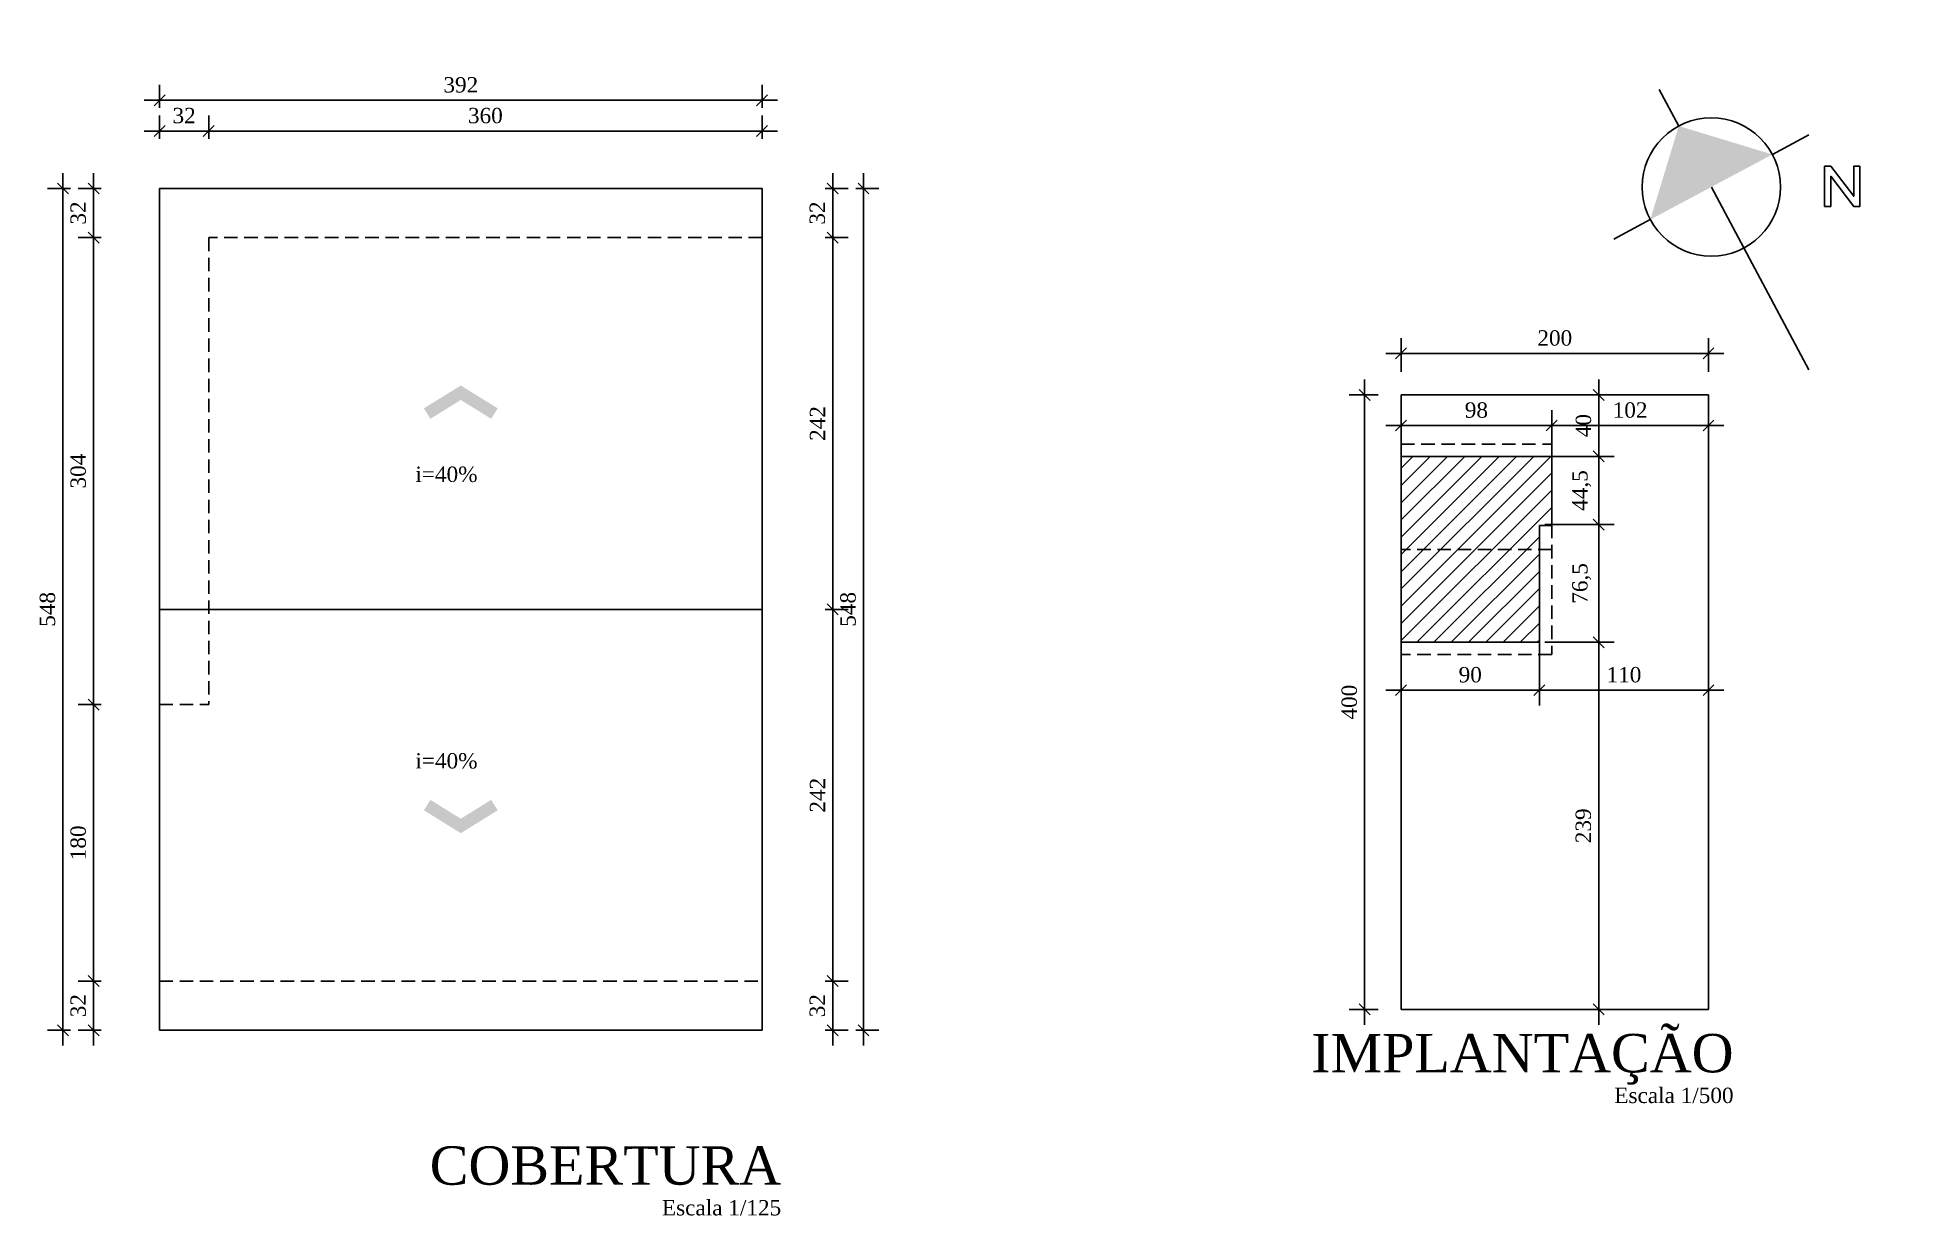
# Model space of a CAD drawing. Extents: x -3950 to 2084, y 1379 to 9369.
# Drawn here: x -1368 to -152, y 6329 to 7096 of the extents above; entities that cross this region are included whole.
import ezdxf
from ezdxf.enums import TextEntityAlignment as Align

# ---------------------------------------------------------------- set-up
doc = ezdxf.new("R2010")
doc.units = 0
doc.header["$LTSCALE"] = 35
doc.linetypes.add('HIDDEN', pattern=[0.375, 0.25, -0.125])
doc.layers.get('0').update_dxf_attribs({"linetype": 'CONTINUOUS'})
doc.layers.get('DEFPOINTS').update_dxf_attribs({"linetype": 'CONTINUOUS'})
for name, color, linetype in [('COTA', 13, 'CONTINUOUS'), ('ESPEC', 2, 'CONTINUOUS'), ('LINVISTA', 13, 'CONTINUOUS'), ('PROJECAO', 13, 'HIDDEN'), ('REG60-100', 7, 'CONTINUOUS')]:
    doc.layers.add(name, color=color, linetype=linetype)
doc.styles.add('REGUA200', font='times.ttf')
doc.styles.add('REGUA80', font='times.ttf')
doc.dimstyles.get("Standard").update_dxf_attribs({"dimscale": 5, "dimtxt": 2, "dimasz": 0.01, "dimexe": 2, "dimexo": 3, "dimgap": 0.98, "dimtad": 1, "dimrnd": 0.5, "dimdsep": 46, "dimlunit": 6, "dimtxsty": 'REGUA80', "dimcen": 4, "dimdle": 4, "dimclrt": 2, "dimaunit": 1, "dimadec": 0, "dimazin": 0, "dimtfac": 1, "dimtdec": 4, "dimtofl": 0, "dimtmove": 0, "dimatfit": 3, "dimfxl": 1, "dimtolj": 1, "dimtzin": 0, "dimarcsym": 0})

msp = doc.modelspace()

# ---------------------------------------------------------------- texts
at = {"layer": 'REG60-100', "style": 'REGUA80'}
for p in [(-1121.822, 6806.561), (-1121.822, 6620.014)]:
    msp.add_text('i=40%', height=10, dxfattribs=at).set_placement(p)

# ---------------------------------------------------------------- blocks, each defined once
blk = doc.blocks.new('INDDIRF')
at = {"color": 4, "linetype": 'ByBlock'}
for points in [[(0, 0), (1.86, 3), (1.18, 0), (2.71, 2.47)], [(0, 0), (1.86, -3), (1.18, 0), (2.71, -2.47)]]:
    blk.add_solid(points, dxfattribs=at)
blk = doc.blocks.new('TITUL3')
at = {"color": 6, "style": 'REGUA200', "width": 1.4}
blk.add_attdef('TITULO', text='', height=5, dxfattribs=at).set_placement((0, 0), align=Align.RIGHT)
at = {"color": 0, "style": 'REGUA80', "width": 1.4}
blk.add_attdef('ESCALA', text='', height=2, dxfattribs=at).set_placement((0, -4), align=Align.RIGHT)
blk = doc.blocks.new('COTATR')
at = {"color": 6}
blk.add_line((-71, -71), (71, 71), dxfattribs=at)
at = {"color": 0, "linetype": 'ByBlock'}
blk.add_line((0, 0), (200, 0), dxfattribs=at)
blk = doc.blocks.new('*D100')
at = {"color": 0, "linetype": 'ByBlock'}
for p, q in [((-855.3, 6481.6), (-840.3, 6481.6)), ((-850.3, 6449.7), (-850.3, 6481.6)), ((-855.3, 6449.6), (-840.3, 6449.6))]:
    blk.add_line(p, q, dxfattribs=at)
at = {"layer": 'DEFPOINTS', "color": 0, "linetype": 'ByBlock'}
for p in [(-870.3, 6481.6), (-850.3, 6481.6), (-870.3, 6449.6)]:
    blk.add_point(p, dxfattribs=at)
at = {"color": 0, "linetype": 'ByBlock', "xscale": 0.05, "yscale": 0.05, "zscale": 0.05}
for p, rotation in [((-850.3, 6481.6), 90), ((-850.3, 6449.6), 270)]:
    blk.add_blockref('COTATR', p, dxfattribs=dict(at, rotation=rotation))
at = {"color": 2, "linetype": 'ByBlock', "insert": (-860.3, 6465.6), "char_height": 10, "attachment_point": 5, "rotation": 90, "style": 'REGUA80'}
blk.add_mtext('\\A1;32', dxfattribs=at)
blk = doc.blocks.new('*D101')
at = {"color": 0, "linetype": 'ByBlock'}
for p, q in [((-855.3, 6723.6), (-840.3, 6723.6)), ((-850.3, 6481.7), (-850.3, 6723.6)), ((-855.3, 6481.6), (-840.3, 6481.6))]:
    blk.add_line(p, q, dxfattribs=at)
at = {"layer": 'DEFPOINTS', "color": 0, "linetype": 'ByBlock'}
for p in [(-870.3, 6723.6), (-850.3, 6723.6), (-870.3, 6481.6)]:
    blk.add_point(p, dxfattribs=at)
at = {"color": 0, "linetype": 'ByBlock', "xscale": 0.05, "yscale": 0.05, "zscale": 0.05}
for p, rotation in [((-850.3, 6723.6), 90), ((-850.3, 6481.6), 270)]:
    blk.add_blockref('COTATR', p, dxfattribs=dict(at, rotation=rotation))
at = {"color": 2, "linetype": 'ByBlock', "insert": (-860.2, 6602.6), "char_height": 10, "attachment_point": 5, "rotation": 90, "style": 'REGUA80'}
blk.add_mtext('\\A1;242', dxfattribs=at)
blk = doc.blocks.new('*D102')
at = {"color": 0, "linetype": 'ByBlock'}
for p, q in [((-855.3, 6965.6), (-840.3, 6965.6)), ((-850.3, 6723.7), (-850.3, 6965.6)), ((-855.3, 6723.6), (-840.3, 6723.6))]:
    blk.add_line(p, q, dxfattribs=at)
at = {"layer": 'DEFPOINTS', "color": 0, "linetype": 'ByBlock'}
for p in [(-870.3, 6965.6), (-850.3, 6965.6), (-870.3, 6723.6)]:
    blk.add_point(p, dxfattribs=at)
at = {"color": 0, "linetype": 'ByBlock', "xscale": 0.05, "yscale": 0.05, "zscale": 0.05}
for p, rotation in [((-850.3, 6965.6), 90), ((-850.3, 6723.6), 270)]:
    blk.add_blockref('COTATR', p, dxfattribs=dict(at, rotation=rotation))
at = {"color": 2, "linetype": 'ByBlock', "insert": (-860.2, 6844.6), "char_height": 10, "attachment_point": 5, "rotation": 90, "style": 'REGUA80'}
blk.add_mtext('\\A1;242', dxfattribs=at)
blk = doc.blocks.new('*D103')
at = {"color": 0, "linetype": 'ByBlock'}
for p, q in [((-855.3, 6997.6), (-840.3, 6997.6)), ((-850.3, 6965.7), (-850.3, 6997.6)), ((-855.3, 6965.6), (-840.3, 6965.6))]:
    blk.add_line(p, q, dxfattribs=at)
at = {"layer": 'DEFPOINTS', "color": 0, "linetype": 'ByBlock'}
for p in [(-870.3, 6997.6), (-850.3, 6997.6), (-870.3, 6965.6)]:
    blk.add_point(p, dxfattribs=at)
at = {"color": 0, "linetype": 'ByBlock', "xscale": 0.05, "yscale": 0.05, "zscale": 0.05}
for p, rotation in [((-850.3, 6997.6), 90), ((-850.3, 6965.6), 270)]:
    blk.add_blockref('COTATR', p, dxfattribs=dict(at, rotation=rotation))
at = {"color": 2, "linetype": 'ByBlock', "insert": (-860.3, 6981.6), "char_height": 10, "attachment_point": 5, "rotation": 90, "style": 'REGUA80'}
blk.add_mtext('\\A1;32', dxfattribs=at)
blk = doc.blocks.new('*D104')
at = {"color": 0, "linetype": 'ByBlock'}
for p, q in [((-835.3, 6997.6), (-820.3, 6997.6)), ((-830.3, 6449.7), (-830.3, 6997.6)), ((-835.3, 6449.6), (-820.3, 6449.6))]:
    blk.add_line(p, q, dxfattribs=at)
at = {"layer": 'DEFPOINTS', "color": 0, "linetype": 'ByBlock'}
for p in [(-850.3, 6997.6), (-830.3, 6997.6), (-850.3, 6449.6)]:
    blk.add_point(p, dxfattribs=at)
at = {"color": 0, "linetype": 'ByBlock', "xscale": 0.05, "yscale": 0.05, "zscale": 0.05}
for p, rotation in [((-830.3, 6997.6), 90), ((-830.3, 6449.6), 270)]:
    blk.add_blockref('COTATR', p, dxfattribs=dict(at, rotation=rotation))
at = {"color": 2, "linetype": 'ByBlock', "insert": (-840.3, 6723.6), "char_height": 10, "attachment_point": 5, "rotation": 90, "style": 'REGUA80'}
blk.add_mtext('\\A1;548', dxfattribs=at)
blk = doc.blocks.new('*D105')
at = {"color": 0, "linetype": 'ByBlock'}
for p, q in [((-1326.2, 6481.6), (-1341.2, 6481.6)), ((-1331.2, 6449.7), (-1331.2, 6481.6)), ((-1326.2, 6449.6), (-1341.2, 6449.6))]:
    blk.add_line(p, q, dxfattribs=at)
at = {"layer": 'DEFPOINTS', "color": 0, "linetype": 'ByBlock'}
for p in [(-1331.2, 6481.6), (-1311.2, 6481.6), (-1311.2, 6449.6)]:
    blk.add_point(p, dxfattribs=at)
at = {"color": 0, "linetype": 'ByBlock', "xscale": 0.05, "yscale": 0.05, "zscale": 0.05}
for p, rotation in [((-1331.2, 6481.6), 90), ((-1331.2, 6449.6), 270)]:
    blk.add_blockref('COTATR', p, dxfattribs=dict(at, rotation=rotation))
at = {"color": 2, "linetype": 'ByBlock', "insert": (-1341.2, 6465.6), "char_height": 10, "attachment_point": 5, "rotation": 90, "style": 'REGUA80'}
blk.add_mtext('\\A1;32', dxfattribs=at)
blk = doc.blocks.new('*D106')
at = {"color": 0, "linetype": 'ByBlock'}
for p, q in [((-1326.2, 6661.6), (-1341.2, 6661.6)), ((-1331.2, 6481.7), (-1331.2, 6661.6)), ((-1326.2, 6481.6), (-1341.2, 6481.6))]:
    blk.add_line(p, q, dxfattribs=at)
at = {"layer": 'DEFPOINTS', "color": 0, "linetype": 'ByBlock'}
for p in [(-1331.2, 6661.6), (-1311.2, 6661.6), (-1311.2, 6481.6)]:
    blk.add_point(p, dxfattribs=at)
at = {"color": 0, "linetype": 'ByBlock', "xscale": 0.05, "yscale": 0.05, "zscale": 0.05}
for p, rotation in [((-1331.2, 6661.6), 90), ((-1331.2, 6481.6), 270)]:
    blk.add_blockref('COTATR', p, dxfattribs=dict(at, rotation=rotation))
at = {"color": 2, "linetype": 'ByBlock', "insert": (-1341.2, 6571.6), "char_height": 10, "attachment_point": 5, "rotation": 90, "style": 'REGUA80'}
blk.add_mtext('\\A1;180', dxfattribs=at)
blk = doc.blocks.new('*D107')
at = {"color": 0, "linetype": 'ByBlock'}
for p, q in [((-1326.2, 6965.6), (-1341.2, 6965.6)), ((-1331.2, 6661.7), (-1331.2, 6965.6)), ((-1326.2, 6661.6), (-1341.2, 6661.6))]:
    blk.add_line(p, q, dxfattribs=at)
at = {"layer": 'DEFPOINTS', "color": 0, "linetype": 'ByBlock'}
for p in [(-1331.2, 6965.6), (-1311.2, 6965.6), (-1311.2, 6661.6)]:
    blk.add_point(p, dxfattribs=at)
at = {"color": 0, "linetype": 'ByBlock', "xscale": 0.05, "yscale": 0.05, "zscale": 0.05}
for p, rotation in [((-1331.2, 6965.6), 90), ((-1331.2, 6661.6), 270)]:
    blk.add_blockref('COTATR', p, dxfattribs=dict(at, rotation=rotation))
at = {"color": 2, "linetype": 'ByBlock', "insert": (-1341.2, 6813.6), "char_height": 10, "attachment_point": 5, "rotation": 90, "style": 'REGUA80'}
blk.add_mtext('\\A1;304', dxfattribs=at)
blk = doc.blocks.new('*D108')
at = {"color": 0, "linetype": 'ByBlock'}
for p, q in [((-1326.2, 6997.6), (-1341.2, 6997.6)), ((-1331.2, 6965.7), (-1331.2, 6997.6)), ((-1326.2, 6965.6), (-1341.2, 6965.6))]:
    blk.add_line(p, q, dxfattribs=at)
at = {"layer": 'DEFPOINTS', "color": 0, "linetype": 'ByBlock'}
for p in [(-1331.2, 6997.6), (-1311.2, 6997.6), (-1311.2, 6965.6)]:
    blk.add_point(p, dxfattribs=at)
at = {"color": 0, "linetype": 'ByBlock', "xscale": 0.05, "yscale": 0.05, "zscale": 0.05}
for p, rotation in [((-1331.2, 6997.6), 90), ((-1331.2, 6965.6), 270)]:
    blk.add_blockref('COTATR', p, dxfattribs=dict(at, rotation=rotation))
at = {"color": 2, "linetype": 'ByBlock', "insert": (-1341.2, 6981.6), "char_height": 10, "attachment_point": 5, "rotation": 90, "style": 'REGUA80'}
blk.add_mtext('\\A1;32', dxfattribs=at)
blk = doc.blocks.new('*D109')
at = {"color": 0, "linetype": 'ByBlock'}
for p, q in [((-1346.2, 6997.6), (-1361.2, 6997.6)), ((-1351.2, 6449.7), (-1351.2, 6997.6)), ((-1346.2, 6449.6), (-1361.2, 6449.6))]:
    blk.add_line(p, q, dxfattribs=at)
at = {"layer": 'DEFPOINTS', "color": 0, "linetype": 'ByBlock'}
for p in [(-1351.2, 6997.6), (-1331.2, 6997.6), (-1331.2, 6449.6)]:
    blk.add_point(p, dxfattribs=at)
at = {"color": 0, "linetype": 'ByBlock', "xscale": 0.05, "yscale": 0.05, "zscale": 0.05}
for p, rotation in [((-1351.2, 6997.6), 90), ((-1351.2, 6449.6), 270)]:
    blk.add_blockref('COTATR', p, dxfattribs=dict(at, rotation=rotation))
at = {"color": 2, "linetype": 'ByBlock', "insert": (-1361.2, 6723.6), "char_height": 10, "attachment_point": 5, "rotation": 90, "style": 'REGUA80'}
blk.add_mtext('\\A1;548', dxfattribs=at)
blk = doc.blocks.new('*D110')
at = {"color": 0, "linetype": 'ByBlock'}
for p, q in [((-1288.3, 7030), (-1288.3, 7045)), ((-1256.3, 7030), (-1256.3, 7045)), ((-1288.3, 7035), (-1256.4, 7035))]:
    blk.add_line(p, q, dxfattribs=at)
at = {"layer": 'DEFPOINTS', "color": 0, "linetype": 'ByBlock'}
for p in [(-1256.3, 7035), (-1288.3, 7015), (-1256.3, 7015)]:
    blk.add_point(p, dxfattribs=at)
at = {"color": 0, "linetype": 'ByBlock', "xscale": 0.05, "yscale": 0.05, "zscale": 0.05, "rotation": 180}
blk.add_blockref('COTATR', (-1288.3, 7035), dxfattribs=at)
at = {"color": 0, "linetype": 'ByBlock', "xscale": 0.05, "yscale": 0.05, "zscale": 0.05}
blk.add_blockref('COTATR', (-1256.3, 7035), dxfattribs=at)
at = {"color": 2, "linetype": 'ByBlock', "insert": (-1272.3, 7045), "char_height": 10, "attachment_point": 5, "style": 'REGUA80'}
blk.add_mtext('\\A1;32', dxfattribs=at)
blk = doc.blocks.new('*D111')
at = {"color": 0, "linetype": 'ByBlock'}
for p, q in [((-1256.3, 7030), (-1256.3, 7045)), ((-896.3, 7030), (-896.3, 7045)), ((-1256.3, 7035), (-896.4, 7035))]:
    blk.add_line(p, q, dxfattribs=at)
at = {"layer": 'DEFPOINTS', "color": 0, "linetype": 'ByBlock'}
for p in [(-896.3, 7035), (-1256.3, 7015), (-896.3, 7015)]:
    blk.add_point(p, dxfattribs=at)
at = {"color": 0, "linetype": 'ByBlock', "xscale": 0.05, "yscale": 0.05, "zscale": 0.05, "rotation": 180}
blk.add_blockref('COTATR', (-1256.3, 7035), dxfattribs=at)
at = {"color": 0, "linetype": 'ByBlock', "xscale": 0.05, "yscale": 0.05, "zscale": 0.05}
blk.add_blockref('COTATR', (-896.3, 7035), dxfattribs=at)
at = {"color": 2, "linetype": 'ByBlock', "insert": (-1076.3, 7045), "char_height": 10, "attachment_point": 5, "style": 'REGUA80'}
blk.add_mtext('\\A1;360', dxfattribs=at)
blk = doc.blocks.new('*D112')
at = {"color": 0, "linetype": 'ByBlock'}
for p, q in [((-1288.3, 7050), (-1288.3, 7065)), ((-1288.3, 7055), (-896.4, 7055)), ((-896.3, 7050), (-896.3, 7065))]:
    blk.add_line(p, q, dxfattribs=at)
at = {"layer": 'DEFPOINTS', "color": 0, "linetype": 'ByBlock'}
for p in [(-896.3, 7055), (-1288.3, 7035), (-896.3, 7035)]:
    blk.add_point(p, dxfattribs=at)
at = {"color": 0, "linetype": 'ByBlock', "xscale": 0.05, "yscale": 0.05, "zscale": 0.05, "rotation": 180}
blk.add_blockref('COTATR', (-1288.3, 7055), dxfattribs=at)
at = {"color": 0, "linetype": 'ByBlock', "xscale": 0.05, "yscale": 0.05, "zscale": 0.05}
blk.add_blockref('COTATR', (-896.3, 7055), dxfattribs=at)
at = {"color": 2, "linetype": 'ByBlock', "insert": (-1092.3, 7065), "char_height": 10, "attachment_point": 5, "style": 'REGUA80'}
blk.add_mtext('\\A1;392', dxfattribs=at)
blk = doc.blocks.new('*D115')
at = {"color": 0, "linetype": 'ByBlock'}
for p, q in [((-386.9, 6702.2), (-341.9, 6702.2)), ((-351.9, 6463.2), (-351.9, 6702.1)), ((-386.9, 6463.2), (-341.9, 6463.2))]:
    blk.add_line(p, q, dxfattribs=at)
at = {"layer": 'DEFPOINTS', "color": 0, "linetype": 'ByBlock'}
for p in [(-401.9, 6702.2), (-351.9, 6702.2), (-401.9, 6463.2)]:
    blk.add_point(p, dxfattribs=at)
at = {"color": 0, "linetype": 'ByBlock', "xscale": 0.05, "yscale": 0.05, "zscale": 0.05}
for p, rotation in [((-351.9, 6702.2), 90), ((-351.9, 6463.2), 270)]:
    blk.add_blockref('COTATR', p, dxfattribs=dict(at, rotation=rotation))
at = {"color": 2, "linetype": 'ByBlock', "insert": (-361.9, 6582.7), "char_height": 10, "attachment_point": 5, "rotation": 90, "style": 'REGUA80'}
blk.add_mtext('\\A1;239', dxfattribs=at)
blk = doc.blocks.new('*D116')
at = {"color": 0, "linetype": 'ByBlock'}
for p, q in [((-386.9, 6778.8), (-341.9, 6778.8)), ((-351.9, 6702.2), (-351.9, 6778.7))]:
    blk.add_line(p, q, dxfattribs=at)
at = {"layer": 'DEFPOINTS', "color": 0, "linetype": 'ByBlock'}
for p in [(-401.9, 6778.8), (-351.9, 6778.8), (-401.9, 6702.2)]:
    blk.add_point(p, dxfattribs=at)
at = {"color": 0, "linetype": 'ByBlock', "xscale": 0.05, "yscale": 0.05, "zscale": 0.05}
for p, rotation in [((-351.9, 6778.8), 90), ((-351.9, 6702.2), 270)]:
    blk.add_blockref('COTATR', p, dxfattribs=dict(at, rotation=rotation))
at = {"color": 2, "linetype": 'ByBlock', "insert": (-363, 6740.5), "char_height": 10, "attachment_point": 5, "rotation": 90, "style": 'REGUA80'}
blk.add_mtext('\\A1;76,5', dxfattribs=at)
blk = doc.blocks.new('*D117')
at = {"color": 0, "linetype": 'ByBlock'}
for p, q in [((-386.9, 6823.2), (-341.9, 6823.2)), ((-351.9, 6778.8), (-351.9, 6823.1))]:
    blk.add_line(p, q, dxfattribs=at)
at = {"layer": 'DEFPOINTS', "color": 0, "linetype": 'ByBlock'}
for p in [(-401.9, 6823.2), (-351.9, 6823.2), (-401.9, 6778.8)]:
    blk.add_point(p, dxfattribs=at)
at = {"color": 0, "linetype": 'ByBlock', "xscale": 0.05, "yscale": 0.05, "zscale": 0.05}
for p, rotation in [((-351.9, 6823.2), 90), ((-351.9, 6778.8), 270)]:
    blk.add_blockref('COTATR', p, dxfattribs=dict(at, rotation=rotation))
at = {"color": 2, "linetype": 'ByBlock', "insert": (-363, 6801), "char_height": 10, "attachment_point": 5, "rotation": 90, "style": 'REGUA80'}
blk.add_mtext('\\A1;44,5', dxfattribs=at)
blk = doc.blocks.new('*D118')
at = {"color": 0, "linetype": 'ByBlock'}
for p, q in [((-386.9, 6863.2), (-341.9, 6863.2)), ((-351.9, 6823.2), (-351.9, 6863.1))]:
    blk.add_line(p, q, dxfattribs=at)
at = {"layer": 'DEFPOINTS', "color": 0, "linetype": 'ByBlock'}
for p in [(-401.9, 6863.2), (-351.9, 6863.2), (-401.9, 6823.2)]:
    blk.add_point(p, dxfattribs=at)
at = {"color": 0, "linetype": 'ByBlock', "xscale": 0.05, "yscale": 0.05, "zscale": 0.05}
for p, rotation in [((-351.9, 6863.2), 90), ((-351.9, 6823.2), 270)]:
    blk.add_blockref('COTATR', p, dxfattribs=dict(at, rotation=rotation))
at = {"color": 2, "linetype": 'ByBlock', "insert": (-361.8, 6843.2), "char_height": 10, "attachment_point": 5, "rotation": 90, "style": 'REGUA80'}
blk.add_mtext('\\A1;40', dxfattribs=at)
blk = doc.blocks.new('*D119')
at = {"color": 0, "linetype": 'ByBlock'}
for p, q in [((-480.5, 6706), (-480.5, 6661)), ((-390.5, 6706), (-390.5, 6661)), ((-480.4, 6671), (-390.5, 6671))]:
    blk.add_line(p, q, dxfattribs=at)
at = {"layer": 'DEFPOINTS', "color": 0, "linetype": 'ByBlock'}
for p in [(-480.5, 6721), (-390.5, 6721), (-390.5, 6671)]:
    blk.add_point(p, dxfattribs=at)
at = {"color": 0, "linetype": 'ByBlock', "xscale": 0.05, "yscale": 0.05, "zscale": 0.05, "rotation": 180}
blk.add_blockref('COTATR', (-480.5, 6671), dxfattribs=at)
at = {"color": 0, "linetype": 'ByBlock', "xscale": 0.05, "yscale": 0.05, "zscale": 0.05}
blk.add_blockref('COTATR', (-390.5, 6671), dxfattribs=at)
at = {"color": 2, "linetype": 'ByBlock', "insert": (-435.5, 6681), "char_height": 10, "attachment_point": 5, "style": 'REGUA80'}
blk.add_mtext('\\A1;90', dxfattribs=at)
blk = doc.blocks.new('*D120')
at = {"color": 0, "linetype": 'ByBlock'}
for p, q in [((-280.5, 6706), (-280.5, 6661)), ((-390.4, 6671), (-280.5, 6671))]:
    blk.add_line(p, q, dxfattribs=at)
at = {"layer": 'DEFPOINTS', "color": 0, "linetype": 'ByBlock'}
for p in [(-390.5, 6721), (-280.5, 6721), (-280.5, 6671)]:
    blk.add_point(p, dxfattribs=at)
at = {"color": 0, "linetype": 'ByBlock', "xscale": 0.05, "yscale": 0.05, "zscale": 0.05, "rotation": 180}
blk.add_blockref('COTATR', (-390.5, 6671), dxfattribs=at)
at = {"color": 0, "linetype": 'ByBlock', "xscale": 0.05, "yscale": 0.05, "zscale": 0.05}
blk.add_blockref('COTATR', (-280.5, 6671), dxfattribs=at)
at = {"color": 2, "linetype": 'ByBlock', "insert": (-335.5, 6681), "char_height": 10, "attachment_point": 5, "style": 'REGUA80'}
blk.add_mtext('\\A1;110', dxfattribs=at)
blk = doc.blocks.new('*D121')
at = {"color": 0, "linetype": 'ByBlock'}
for p, q in [((-480.5, 6808.3), (-480.5, 6853.3)), ((-382.5, 6808.3), (-382.5, 6853.3)), ((-480.4, 6843.3), (-382.5, 6843.3))]:
    blk.add_line(p, q, dxfattribs=at)
at = {"layer": 'DEFPOINTS', "color": 0, "linetype": 'ByBlock'}
for p in [(-382.5, 6843.3), (-480.5, 6793.3), (-382.5, 6793.3)]:
    blk.add_point(p, dxfattribs=at)
at = {"color": 0, "linetype": 'ByBlock', "xscale": 0.05, "yscale": 0.05, "zscale": 0.05, "rotation": 180}
blk.add_blockref('COTATR', (-480.5, 6843.3), dxfattribs=at)
at = {"color": 0, "linetype": 'ByBlock', "xscale": 0.05, "yscale": 0.05, "zscale": 0.05}
blk.add_blockref('COTATR', (-382.5, 6843.3), dxfattribs=at)
at = {"color": 2, "linetype": 'ByBlock', "insert": (-431.5, 6853.3), "char_height": 10, "attachment_point": 5, "style": 'REGUA80'}
blk.add_mtext('\\A1;98', dxfattribs=at)
blk = doc.blocks.new('*D122')
at = {"color": 0, "linetype": 'ByBlock'}
for p, q in [((-280.5, 6808.3), (-280.5, 6853.3)), ((-382.4, 6843.3), (-280.5, 6843.3))]:
    blk.add_line(p, q, dxfattribs=at)
at = {"layer": 'DEFPOINTS', "color": 0, "linetype": 'ByBlock'}
for p in [(-280.5, 6843.3), (-382.5, 6793.3), (-280.5, 6793.3)]:
    blk.add_point(p, dxfattribs=at)
at = {"color": 0, "linetype": 'ByBlock', "xscale": 0.05, "yscale": 0.05, "zscale": 0.05, "rotation": 180}
blk.add_blockref('COTATR', (-382.5, 6843.3), dxfattribs=at)
at = {"color": 0, "linetype": 'ByBlock', "xscale": 0.05, "yscale": 0.05, "zscale": 0.05}
blk.add_blockref('COTATR', (-280.5, 6843.3), dxfattribs=at)
at = {"color": 2, "linetype": 'ByBlock', "insert": (-331.5, 6853.3), "char_height": 10, "attachment_point": 5, "style": 'REGUA80'}
blk.add_mtext('\\A1;102', dxfattribs=at)
blk = doc.blocks.new('*D123')
at = {"color": 0, "linetype": 'ByBlock'}
for p, q in [((-480.5, 6878.2), (-480.5, 6900.2)), ((-280.5, 6878.2), (-280.5, 6900.2)), ((-480.4, 6890.2), (-280.5, 6890.2))]:
    blk.add_line(p, q, dxfattribs=at)
at = {"layer": 'DEFPOINTS', "color": 0, "linetype": 'ByBlock'}
for p in [(-280.5, 6890.2), (-480.5, 6863.2), (-280.5, 6863.2)]:
    blk.add_point(p, dxfattribs=at)
at = {"color": 0, "linetype": 'ByBlock', "xscale": 0.05, "yscale": 0.05, "zscale": 0.05, "rotation": 180}
blk.add_blockref('COTATR', (-480.5, 6890.2), dxfattribs=at)
at = {"color": 0, "linetype": 'ByBlock', "xscale": 0.05, "yscale": 0.05, "zscale": 0.05}
blk.add_blockref('COTATR', (-280.5, 6890.2), dxfattribs=at)
at = {"color": 2, "linetype": 'ByBlock', "insert": (-380.5, 6900.2), "char_height": 10, "attachment_point": 5, "style": 'REGUA80'}
blk.add_mtext('\\A1;200', dxfattribs=at)
blk = doc.blocks.new('*D124')
at = {"color": 0, "linetype": 'ByBlock'}
for p, q in [((-495.5, 6863.2), (-514.2, 6863.2)), ((-504.2, 6463.2), (-504.2, 6863.1)), ((-495.5, 6463.2), (-514.2, 6463.2))]:
    blk.add_line(p, q, dxfattribs=at)
at = {"layer": 'DEFPOINTS', "color": 0, "linetype": 'ByBlock'}
for p in [(-504.2, 6863.2), (-480.5, 6863.2), (-480.5, 6463.2)]:
    blk.add_point(p, dxfattribs=at)
at = {"color": 0, "linetype": 'ByBlock', "xscale": 0.05, "yscale": 0.05, "zscale": 0.05}
for p, rotation in [((-504.2, 6863.2), 90), ((-504.2, 6463.2), 270)]:
    blk.add_blockref('COTATR', p, dxfattribs=dict(at, rotation=rotation))
at = {"color": 2, "linetype": 'ByBlock', "insert": (-514.2, 6663.2), "char_height": 10, "attachment_point": 5, "rotation": 90, "style": 'REGUA80'}
blk.add_mtext('\\A1;400', dxfattribs=at)
blk = doc.blocks.new('NORTE2')
at = {"color": 0, "linetype": 'ByBlock'}
for p, q in [((0, 14.4), (0, 9)), ((-14.4, 0), (-9, 0)), ((0, 0), (0, -27)), ((9, 0), (14.4, 0))]:
    blk.add_line(p, q, dxfattribs=at)
blk.add_circle((0, 0), 9, dxfattribs=at)
at = {"color": 4}
blk.add_solid([(-9, 0), (0, 9), (9, 0)], dxfattribs=at)
blk = doc.blocks.new('LNORTE')
at = {"color": 0, "linetype": 'ByBlock'}
blk.add_lwpolyline([(14.74, 2.71), (15.54, 2.71), (18.53, -1.21), (18.53, 2.71), (19.33, 2.71), (19.33, -2.53), (18.53, -2.53), (15.54, 1.4), (15.54, -2.53), (14.74, -2.53)], close=True, dxfattribs=at)

# ---------------------------------------------------------------- dimensions: what is measured, and where the dimension line sits
at = {"layer": 'COTA'}
for base, p1, p2, override, picture, middle in [((-896.309, 7054.985), (-1288.309, 7034.985), (-896.309, 7034.985), {"dimblk": 'COTATR'}, '*D112', (-1092.309, 7064.986)), ((-1256.309, 7034.985), (-1288.309, 7014.985), (-1256.309, 7014.985), {"dimblk": 'COTATR'}, '*D110', (-1272.309, 7044.972)), ((-896.309, 7034.985), (-1256.309, 7014.985), (-896.309, 7014.985), {"dimblk": 'COTATR'}, '*D111', (-1076.309, 7044.972)), ((-280.466, 6890.189), (-480.466, 6863.153), (-280.466, 6863.153), {"dimblk": 'COTATR'}, '*D123', (-380.466, 6900.176)), ((-382.466, 6843.319), (-480.466, 6793.319), (-382.466, 6793.319), {"dimblk": 'COTATR'}, '*D121', (-431.466, 6853.32)), ((-280.466, 6843.319), (-382.466, 6793.319), (-280.466, 6793.319), {"dimblk": 'COTATR', "dimse1": 1}, '*D122', (-331.466, 6853.306)), ((-390.466, 6670.968), (-480.466, 6720.968), (-390.466, 6720.968), {"dimblk": 'COTATR'}, '*D119', (-435.466, 6680.969)), ((-280.466, 6670.968), (-390.466, 6720.968), (-280.466, 6720.968), {"dimblk": 'COTATR', "dimse1": 1}, '*D120', (-335.466, 6680.954))]:
    dim = msp.add_linear_dim(base=base, p1=p1, p2=p2, dimstyle='Standard', override=override, dxfattribs=at)
    dim.commit()
    dim.dimension.update_dxf_attribs({"geometry": picture, "text_midpoint": middle})
for base, p1, p2, override, picture, middle in [((-1351.24, 6997.619), (-1331.24, 6449.619), (-1331.24, 6997.619), {"dimblk": 'COTATR'}, '*D109', (-1361.227, 6723.619)), ((-1331.24, 6997.619), (-1311.24, 6965.619), (-1311.24, 6997.619), {"dimblk": 'COTATR'}, '*D108', (-1341.227, 6981.619)), ((-850.266, 6997.619), (-870.266, 6965.619), (-870.266, 6997.619), {"dimblk": 'COTATR'}, '*D103', (-860.253, 6981.619)), ((-830.266, 6997.619), (-850.266, 6449.619), (-850.266, 6997.619), {"dimblk": 'COTATR'}, '*D104', (-840.253, 6723.619)), ((-1331.24, 6965.619), (-1311.24, 6661.619), (-1311.24, 6965.619), {"dimblk": 'COTATR'}, '*D107', (-1341.227, 6813.619)), ((-850.266, 6965.619), (-870.266, 6723.619), (-870.266, 6965.619), {"dimblk": 'COTATR'}, '*D102', (-860.166, 6844.619)), ((-504.231, 6863.153), (-480.466, 6463.153), (-480.466, 6863.153), {"dimblk": 'COTATR'}, '*D124', (-514.217, 6663.153)), ((-351.852, 6863.153), (-401.852, 6823.153), (-401.852, 6863.153), {"dimblk": 'COTATR', "dimse1": 1}, '*D118', (-361.839, 6843.153)), ((-351.8524, 6823.1528), (-401.8524, 6778.7776), (-401.8524, 6823.1528), {"dimblk": 'COTATR', "dimse1": 1}, '*D117', (-362.9817, 6800.9652)), ((-351.8524, 6778.7776), (-401.8524, 6702.1528), (-401.8524, 6778.7776), {"dimblk": 'COTATR', "dimse1": 1}, '*D116', (-362.9817, 6740.4652)), ((-850.266, 6723.619), (-870.266, 6481.619), (-870.266, 6723.619), {"dimblk": 'COTATR'}, '*D101', (-860.166, 6602.619)), ((-351.852, 6702.153), (-401.852, 6463.153), (-401.852, 6702.153), {"dimblk": 'COTATR'}, '*D115', (-361.853, 6582.653)), ((-1331.24, 6661.619), (-1311.24, 6481.619), (-1311.24, 6661.619), {"dimblk": 'COTATR'}, '*D106', (-1341.227, 6571.619)), ((-1331.24, 6481.619), (-1311.24, 6449.619), (-1311.24, 6481.619), {"dimblk": 'COTATR'}, '*D105', (-1341.227, 6465.619)), ((-850.266, 6481.619), (-870.266, 6449.619), (-870.266, 6481.619), {"dimblk": 'COTATR'}, '*D100', (-860.253, 6465.619))]:
    dim = msp.add_linear_dim(base=base, p1=p1, p2=p2, angle=90, dimstyle='Standard', override=override, dxfattribs=at)
    dim.commit()
    dim.dimension.update_dxf_attribs({"geometry": picture, "text_midpoint": middle})

# ---------------------------------------------------------------- hatches: boundary and pattern name
at = {"layer": 'LINVISTA'}
h = msp.add_hatch(dxfattribs=at)
h.set_pattern_fill('ANSI31', color=256, scale=2.5, style=0)
h.set_pattern_definition([(45, (-468.2155, 5929.706), (-5.61266, 5.61266), [])])
h.paths.add_polyline_path([(-480.466, 6702.153), (-390.466, 6702.153), (-390.466, 6778.153), (-382.466, 6778.153), (-382.466, 6823.153), (-480.466, 6823.153)])

# ---------------------------------------------------------------- linework, layer by layer
for p, q in [((-480.466, 6863.153), (-280.466, 6863.153)), ((-480.466, 6863.153), (-480.466, 6463.153)), ((-280.466, 6863.153), (-280.466, 6463.153)), ((-480.466, 6823.153), (-382.466, 6823.153)), ((-480.466, 6702.153), (-480.466, 6823.153)), ((-382.466, 6823.153), (-382.466, 6778.153)), ((-382.466, 6778.153), (-390.466, 6778.153)), ((-390.466, 6778.153), (-390.466, 6702.153)), ((-390.466, 6702.153), (-480.466, 6702.153)), ((-480.466, 6463.153), (-280.466, 6463.153))]:
    msp.add_line(p, q)
at = {"layer": 'PROJECAO'}
for p, q in [((-896.309, 6965.619), (-1256.309, 6965.619)), ((-1256.309, 6965.619), (-1256.309, 6661.619)), ((-480.466, 6831.153), (-382.466, 6831.153)), ((-382.466, 6831.153), (-382.466, 6694.153)), ((-382.466, 6762.653), (-480.466, 6762.653)), ((-382.466, 6694.153), (-480.466, 6694.153)), ((-1288.309, 6661.619), (-1256.309, 6661.619)), ((-1288.309, 6481.619), (-896.309, 6481.619))]:
    msp.add_line(p, q, dxfattribs=at)
at = {"layer": 'PROJECAO', "linetype": 'Continuous'}
for points in [[(-896.309, 6997.619), (-1288.309, 6997.619), (-1288.309, 6723.619), (-896.309, 6723.619)], [(-1288.309, 6449.619), (-896.309, 6449.619), (-896.309, 6723.619), (-1288.309, 6723.619)]]:
    msp.add_lwpolyline(points, close=True, dxfattribs=at)

# ---------------------------------------------------------------- block references
at = {"layer": 'ESPEC'}
for name, p, xscale, yscale, zscale, rotation in [('NORTE2', (-278.641, 6998.551), 5, 5, 5, 28.07251750109059), ('INDDIRF', (-1092.309, 6869.348), 8, 8, 8, 270), ('INDDIRF', (-1092.309, 6577.891), -8, 8, 8, 270)]:
    msp.add_blockref(name, p, dxfattribs=dict(at, xscale=xscale, yscale=yscale, zscale=zscale, rotation=rotation))
at = {"layer": 'ESPEC', "xscale": 5, "yscale": 5, "zscale": 5}
msp.add_blockref('LNORTE', (-278.641, 6998.551), dxfattribs=at)
at = {"layer": 'ESPEC'}
ref = msp.add_blockref('TITUL3', (-264.169, 6422.228), dxfattribs=dict(at, xscale=5, yscale=5, zscale=5))
ref.add_attrib('TITULO', 'IMPLANTAÇÃO', dxfattribs={"layer": '0', "color": 6, "height": 25, "style": 'REGUA200'}).set_placement((-264.169, 6422.228), align=Align.RIGHT)
ref.add_attrib('ESCALA', 'Escala 1/500', dxfattribs={"layer": '0', "color": 0, "height": 10, "style": 'REGUA80'}).set_placement((-264.169, 6402.228), align=Align.RIGHT)
ref = msp.add_blockref('TITUL3', (-883.831, 6349.08), dxfattribs=dict(at, xscale=5, yscale=5, zscale=5))
ref.add_attrib('TITULO', 'COBERTURA', dxfattribs={"layer": '0', "color": 6, "height": 25, "style": 'REGUA200'}).set_placement((-883.831, 6349.08), align=Align.RIGHT)
ref.add_attrib('ESCALA', 'Escala 1/125', dxfattribs={"layer": '0', "color": 0, "height": 10, "style": 'REGUA80'}).set_placement((-883.831, 6329.08), align=Align.RIGHT)

msp.set_redraw_order([(e.dxf.handle, doc.entitydb.next_handle()) for e in msp.query("TEXT MTEXT ATTDEF DIMENSION ARC_DIMENSION")])  # texts and dimensions are drawn at this point

doc.saveas('drawing.dxf')
